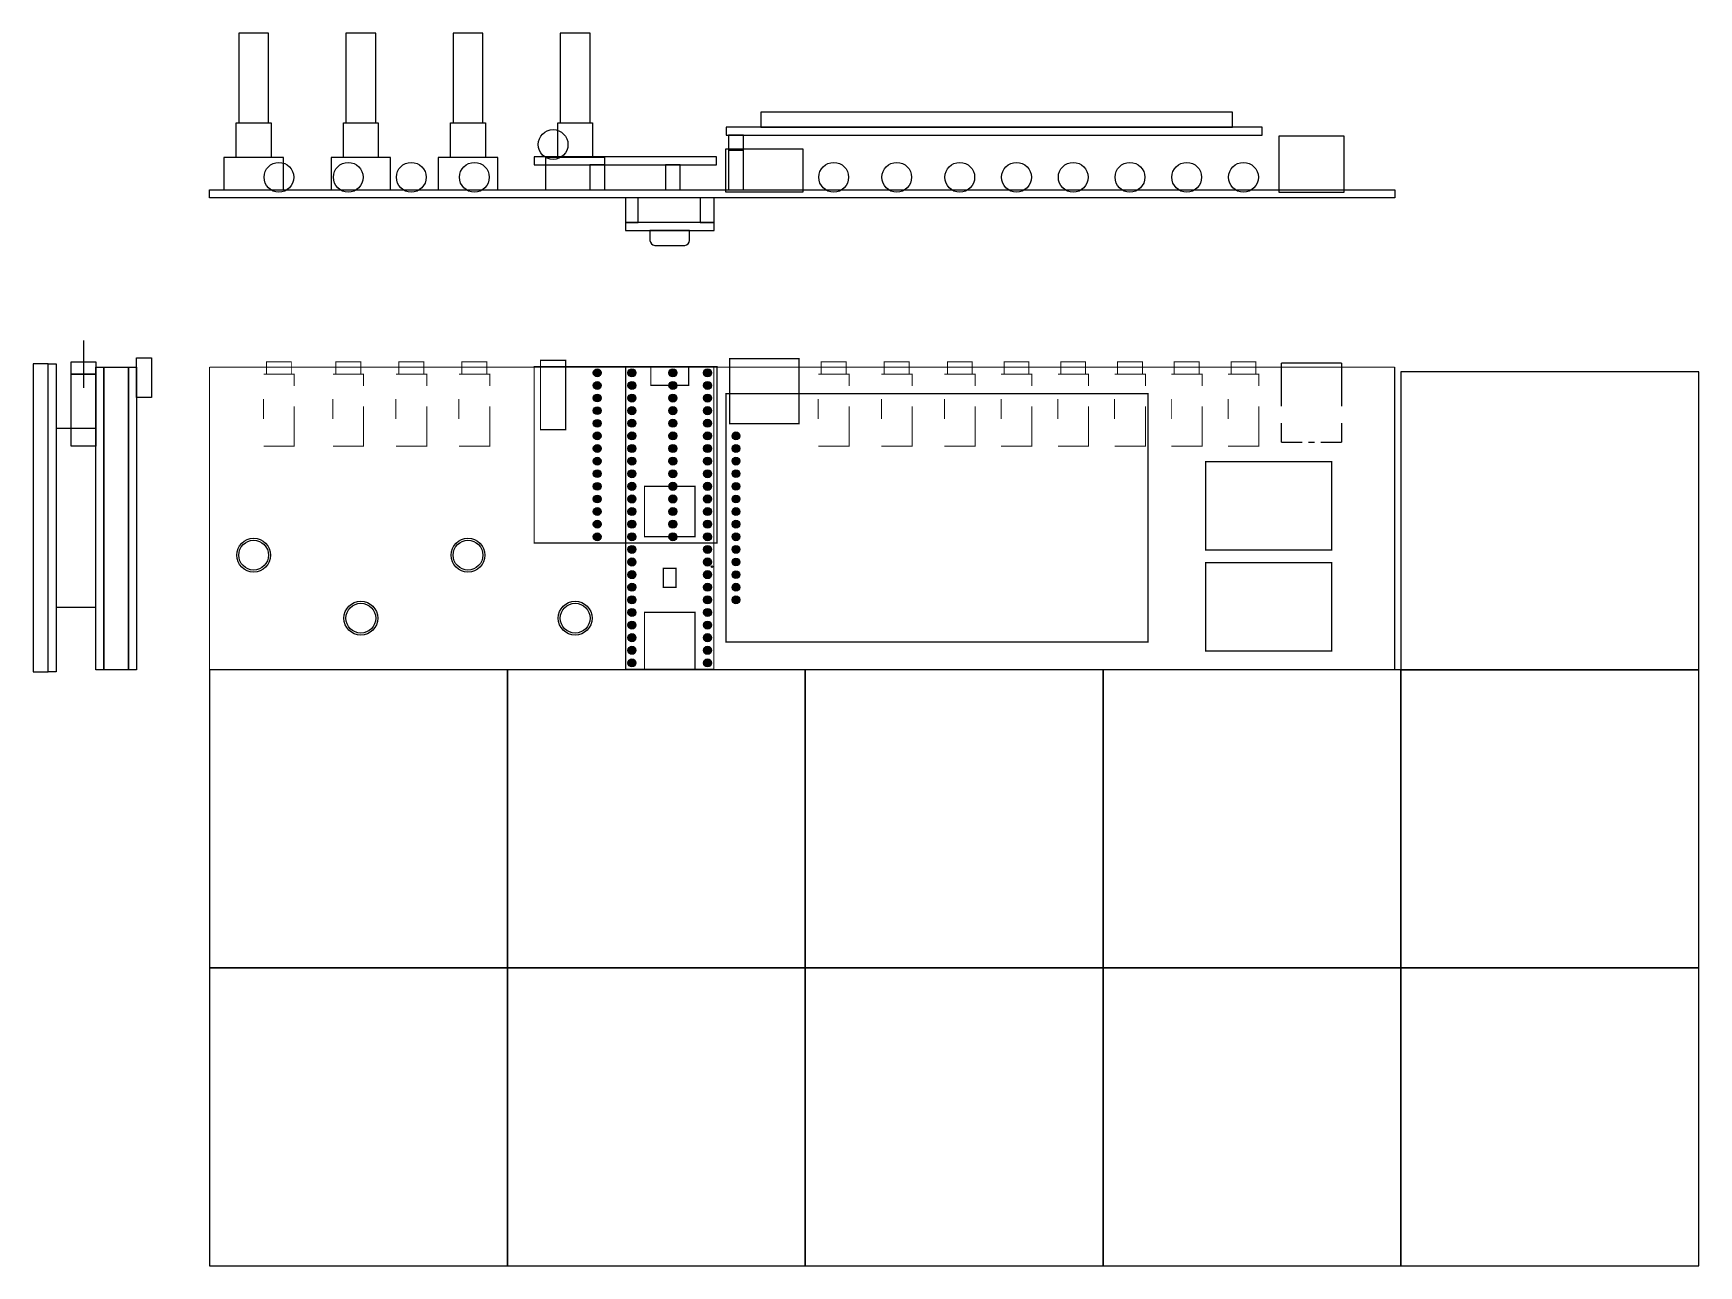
# Model space of a CAD drawing. Header units: millimetres. Extents: x -175 to 2286, y -1714 to 1134.
# Drawn here: x 1343.1 to 1678.6, y -344.2 to -96 of the extents above; entities that cross this region are included whole.
import ezdxf

# ---------------------------------------------------------------- set-up
doc = ezdxf.new("R2010")
doc.units = ezdxf.units.MM
for name, color, linetype, true_color in [('BoardOutLine', 6, 'Continuous', 0xff00ff), ('BottomSilkLayer', 7, 'Continuous', 0x66cc33), ('BottomSolderMaskLayer', 7, 'Continuous', 0xaa00ff), ('Hole', 7, 'Continuous', 0x222222), ('Multi-Layer', 7, 'Continuous', 0xc0c0c0), ('TopLayer', 1, 'Continuous', 0xff0000), ('TopSilkLayer', 7, 'Continuous', 0xffcc00), ('TopSolderMaskLayer', 7, 'Continuous', 0x800080)]:
    doc.layers.add(name, color=color, linetype=linetype, true_color=true_color)
doc.layers.add('header', color=190, linetype='Continuous')
doc.layers.add('pcb', color=104, linetype='Continuous')

msp = doc.modelspace()

# ---------------------------------------------------------------- hatches: boundary and pattern name
at = {"layer": 'BottomSolderMaskLayer'}
for points in [[(1455.877156939671, -164.3360597514082, 1), (1457.451960089277, -164.3360597514082, 1)], [(1462.836770858898, -164.3363137519162, 1), (1464.462374110105, -164.3363137519162, 1)], [(1471.091787368931, -164.3360597514082, 1), (1472.717390620138, -164.3360597514082, 1)], [(1478.07680133896, -164.3363137519162, 1), (1479.702404590166, -164.3363137519162, 1)], [(1455.877156939671, -166.8760648314184, 1), (1457.451960089277, -166.8760648314184, 1)], [(1462.836770858898, -166.8763188319264, 1), (1464.462374110105, -166.8763188319264, 1)], [(1471.091787368931, -166.8760648314184, 1), (1472.717390620138, -166.8760648314184, 1)], [(1478.07680133896, -166.8763188319264, 1), (1479.702404590166, -166.8763188319264, 1)], [(1455.877156939671, -169.4160699114285, 1), (1457.451960089277, -169.4160699114285, 1)], [(1462.836770858898, -169.4163239119366, 1), (1464.462374110105, -169.4163239119366, 1)], [(1471.091787368931, -169.4160699114285, 1), (1472.717390620138, -169.4160699114285, 1)], [(1478.07680133896, -169.4163239119366, 1), (1479.702404590166, -169.4163239119366, 1)], [(1455.877156939671, -171.9560749914386, 1), (1457.451960089277, -171.9560749914386, 1)], [(1455.877156939671, -174.4960800714489, 1), (1457.451960089277, -174.4960800714489, 1)], [(1462.836770858898, -171.9563289919467, 1), (1464.462374110105, -171.9563289919467, 1)], [(1462.836770858898, -174.4963340719569, 1), (1464.462374110105, -174.4963340719569, 1)], [(1471.091787368931, -171.9560749914386, 1), (1472.717390620138, -171.9560749914386, 1)], [(1471.091787368931, -174.4960800714489, 1), (1472.717390620138, -174.4960800714489, 1)], [(1478.07680133896, -171.9563289919467, 1), (1479.702404590166, -171.9563289919467, 1)], [(1478.07680133896, -174.4963340719569, 1), (1479.702404590166, -174.4963340719569, 1)], [(1455.877156939671, -177.036085151459, 1), (1457.451960089277, -177.036085151459, 1)], [(1462.836770858898, -177.036339151967, 1), (1464.462374110105, -177.036339151967, 1)], [(1471.091787368931, -177.036085151459, 1), (1472.717390620138, -177.036085151459, 1)], [(1478.07680133896, -177.036339151967, 1), (1479.702404590166, -177.036339151967, 1)], [(1483.829912845182, -177.036085151459, 1), (1485.404715994789, -177.036085151459, 1)], [(1455.877156939671, -179.5760902314692, 1), (1457.451960089277, -179.5760902314692, 1)], [(1462.836770858898, -179.5763442319773, 1), (1464.462374110105, -179.5763442319773, 1)], [(1471.091787368931, -179.5760902314692, 1), (1472.717390620138, -179.5760902314692, 1)], [(1478.07680133896, -179.5763442319773, 1), (1479.702404590166, -179.5763442319773, 1)], [(1483.829912845182, -179.5760902314692, 1), (1485.404715994789, -179.5760902314692, 1)], [(1455.877156939671, -182.1160953114793, 1), (1457.451960089277, -182.1160953114793, 1)], [(1455.877156939671, -184.6561003914895, 1), (1457.451960089277, -184.6561003914895, 1)], [(1462.836770858898, -182.1163493119874, 1), (1464.462374110105, -182.1163493119874, 1)], [(1462.836770858898, -184.6563543919975, 1), (1464.462374110105, -184.6563543919975, 1)], [(1471.091787368931, -182.1160953114793, 1), (1472.717390620138, -182.1160953114793, 1)], [(1471.091787368931, -184.6561003914895, 1), (1472.717390620138, -184.6561003914895, 1)], [(1478.07680133896, -182.1163493119874, 1), (1479.702404590166, -182.1163493119874, 1)], [(1478.07680133896, -184.6563543919975, 1), (1479.702404590166, -184.6563543919975, 1)], [(1483.829912845182, -182.1160953114793, 1), (1485.404715994789, -182.1160953114793, 1)], [(1483.829912845182, -184.6561003914895, 1), (1485.404715994789, -184.6561003914895, 1)], [(1455.877156939671, -187.1961054714997, 1), (1457.451960089277, -187.1961054714997, 1)], [(1462.836770858898, -187.1963594720077, 1), (1464.462374110105, -187.1963594720077, 1)], [(1471.091787368931, -187.1961054714997, 1), (1472.717390620138, -187.1961054714997, 1)], [(1478.07680133896, -187.1963594720077, 1), (1479.702404590166, -187.1963594720077, 1)], [(1483.829912845182, -187.1961054714997, 1), (1485.404715994789, -187.1961054714997, 1)], [(1455.877156939671, -189.7361105515098, 1), (1457.451960089277, -189.7361105515098, 1)], [(1462.836770858898, -189.7363645520179, 1), (1464.462374110105, -189.7363645520179, 1)], [(1471.091787368931, -189.7361105515098, 1), (1472.717390620138, -189.7361105515098, 1)], [(1478.07680133896, -189.7363645520179, 1), (1479.702404590166, -189.7363645520179, 1)], [(1483.829912845182, -189.7361105515098, 1), (1485.404715994789, -189.7361105515098, 1)], [(1455.877156939671, -192.2761156315199, 1), (1457.451960089277, -192.2761156315199, 1)], [(1455.877156939671, -194.8161207115301, 1), (1457.451960089277, -194.8161207115301, 1)], [(1462.836770858898, -192.276369632028, 1), (1464.462374110105, -192.276369632028, 1)], [(1462.836770858898, -194.8163747120382, 1), (1464.462374110105, -194.8163747120382, 1)], [(1471.091787368931, -192.2761156315199, 1), (1472.717390620138, -192.2761156315199, 1)], [(1471.091787368931, -194.8161207115301, 1), (1472.717390620138, -194.8161207115301, 1)], [(1478.07680133896, -192.276369632028, 1), (1479.702404590166, -192.276369632028, 1)], [(1478.07680133896, -194.8163747120382, 1), (1479.702404590166, -194.8163747120382, 1)], [(1483.829912845182, -192.2761156315199, 1), (1485.404715994789, -192.2761156315199, 1)], [(1483.829912845182, -194.8161207115301, 1), (1485.404715994789, -194.8161207115301, 1)], [(1455.877156939671, -197.3561257915403, 1), (1457.451960089277, -197.3561257915403, 1)], [(1462.836770858898, -197.3563797920483, 1), (1464.462374110105, -197.3563797920483, 1)], [(1471.091787368931, -197.3561257915403, 1), (1472.717390620138, -197.3561257915403, 1)], [(1478.07680133896, -197.3563797920483, 1), (1479.702404590166, -197.3563797920483, 1)], [(1483.829912845182, -197.3561257915403, 1), (1485.404715994789, -197.3561257915403, 1)], [(1462.836770858898, -199.8963848720585, 1), (1464.462374110105, -199.8963848720585, 1)], [(1478.07680133896, -199.8963848720585, 1), (1479.702404590166, -199.8963848720585, 1)], [(1483.829912845182, -199.8961308715504, 1), (1485.404715994789, -199.8961308715504, 1)], [(1462.836770858898, -202.4363899520687, 1), (1464.462374110105, -202.4363899520687, 1)], [(1462.836770858898, -204.9763950320788, 1), (1464.462374110105, -204.9763950320788, 1)], [(1478.07680133896, -202.4363899520687, 1), (1479.702404590166, -202.4363899520687, 1)], [(1478.07680133896, -204.9763950320788, 1), (1479.702404590166, -204.9763950320788, 1)], [(1483.829912845182, -202.4361359515606, 1), (1485.404715994789, -202.4361359515606, 1)], [(1483.829912845182, -204.9761410315707, 1), (1485.404715994789, -204.9761410315707, 1)], [(1462.836770858898, -207.5164001120889, 1), (1464.462374110105, -207.5164001120889, 1)], [(1478.07680133896, -207.5164001120889, 1), (1479.702404590166, -207.5164001120889, 1)], [(1483.829912845182, -207.516146111581, 1), (1485.404715994789, -207.516146111581, 1)], [(1462.836770858898, -210.0564051920991, 1), (1464.462374110105, -210.0564051920991, 1)], [(1478.07680133896, -210.0564051920991, 1), (1479.702404590166, -210.0564051920991, 1)], [(1483.829912845182, -210.0561511915911, 1), (1485.404715994789, -210.0561511915911, 1)], [(1462.836770858898, -212.5964102721093, 1), (1464.462374110105, -212.5964102721093, 1)], [(1462.836770858898, -215.1364153521195, 1), (1464.462374110105, -215.1364153521195, 1)], [(1478.07680133896, -212.5964102721093, 1), (1479.702404590166, -212.5964102721093, 1)], [(1478.07680133896, -215.1364153521195, 1), (1479.702404590166, -215.1364153521195, 1)], [(1462.836770858898, -217.6764204321296, 1), (1464.462374110105, -217.6764204321296, 1)], [(1478.07680133896, -217.6764204321296, 1), (1479.702404590166, -217.6764204321296, 1)], [(1462.836770858898, -220.2164255121397, 1), (1464.462374110105, -220.2164255121397, 1)], [(1478.07680133896, -220.2164255121397, 1), (1479.702404590166, -220.2164255121397, 1)], [(1462.836770858898, -222.75643059215, 1), (1464.462374110105, -222.75643059215, 1)], [(1478.07680133896, -222.75643059215, 1), (1479.702404590166, -222.75643059215, 1)]]:
    msp.add_hatch(color=256, dxfattribs=at).paths.add_polyline_path(points)
at = {"layer": 'Multi-Layer'}
for points in [[(1455.902556990471, -164.3360597514082, 1), (1457.426560038477, -164.3360597514082, 1)], [(1462.887570960499, -164.3363137519162, 1), (1464.411574008505, -164.3363137519162, 1)], [(1471.142587470531, -164.3360597514082, 1), (1472.666590518538, -164.3360597514082, 1)], [(1478.12760144056, -164.3363137519162, 1), (1479.651604488566, -164.3363137519162, 1)], [(1455.902556990471, -166.8760648314184, 1), (1457.426560038477, -166.8760648314184, 1)], [(1462.887570960499, -166.8763188319264, 1), (1464.411574008505, -166.8763188319264, 1)], [(1471.142587470531, -166.8760648314184, 1), (1472.666590518538, -166.8760648314184, 1)], [(1478.12760144056, -166.8763188319264, 1), (1479.651604488566, -166.8763188319264, 1)], [(1455.902556990471, -169.4160699114285, 1), (1457.426560038477, -169.4160699114285, 1)], [(1462.887570960499, -169.4163239119366, 1), (1464.411574008505, -169.4163239119366, 1)], [(1471.142587470531, -169.4160699114285, 1), (1472.666590518538, -169.4160699114285, 1)], [(1478.12760144056, -169.4163239119366, 1), (1479.651604488566, -169.4163239119366, 1)], [(1455.902556990471, -171.9560749914386, 1), (1457.426560038477, -171.9560749914386, 1)], [(1455.902556990471, -174.4960800714489, 1), (1457.426560038477, -174.4960800714489, 1)], [(1462.887570960499, -171.9563289919467, 1), (1464.411574008505, -171.9563289919467, 1)], [(1462.887570960499, -174.4963340719569, 1), (1464.411574008505, -174.4963340719569, 1)], [(1471.142587470531, -171.9560749914386, 1), (1472.666590518538, -171.9560749914386, 1)], [(1471.142587470531, -174.4960800714489, 1), (1472.666590518538, -174.4960800714489, 1)], [(1478.12760144056, -171.9563289919467, 1), (1479.651604488566, -171.9563289919467, 1)], [(1478.12760144056, -174.4963340719569, 1), (1479.651604488566, -174.4963340719569, 1)], [(1455.902556990471, -177.036085151459, 1), (1457.426560038477, -177.036085151459, 1)], [(1462.887570960499, -177.036339151967, 1), (1464.411574008505, -177.036339151967, 1)], [(1471.142587470531, -177.036085151459, 1), (1472.666590518538, -177.036085151459, 1)], [(1478.12760144056, -177.036339151967, 1), (1479.651604488566, -177.036339151967, 1)], [(1483.855312895982, -177.036085151459, 1), (1485.379315943989, -177.036085151459, 1)], [(1455.902556990471, -179.5760902314692, 1), (1457.426560038477, -179.5760902314692, 1)], [(1462.887570960499, -179.5763442319773, 1), (1464.411574008505, -179.5763442319773, 1)], [(1471.142587470531, -179.5760902314692, 1), (1472.666590518538, -179.5760902314692, 1)], [(1478.12760144056, -179.5763442319773, 1), (1479.651604488566, -179.5763442319773, 1)], [(1483.855312895982, -179.5760902314692, 1), (1485.379315943989, -179.5760902314692, 1)], [(1455.902556990471, -182.1160953114793, 1), (1457.426560038477, -182.1160953114793, 1)], [(1455.902556990471, -184.6561003914895, 1), (1457.426560038477, -184.6561003914895, 1)], [(1462.887570960499, -182.1163493119874, 1), (1464.411574008505, -182.1163493119874, 1)], [(1462.887570960499, -184.6563543919975, 1), (1464.411574008505, -184.6563543919975, 1)], [(1471.142587470531, -182.1160953114793, 1), (1472.666590518538, -182.1160953114793, 1)], [(1471.142587470531, -184.6561003914895, 1), (1472.666590518538, -184.6561003914895, 1)], [(1478.12760144056, -182.1163493119874, 1), (1479.651604488566, -182.1163493119874, 1)], [(1478.12760144056, -184.6563543919975, 1), (1479.651604488566, -184.6563543919975, 1)], [(1483.855312895982, -182.1160953114793, 1), (1485.379315943989, -182.1160953114793, 1)], [(1483.855312895982, -184.6561003914895, 1), (1485.379315943989, -184.6561003914895, 1)], [(1455.902556990471, -187.1961054714997, 1), (1457.426560038477, -187.1961054714997, 1)], [(1462.887570960499, -187.1963594720077, 1), (1464.411574008505, -187.1963594720077, 1)], [(1471.142587470531, -187.1961054714997, 1), (1472.666590518538, -187.1961054714997, 1)], [(1478.12760144056, -187.1963594720077, 1), (1479.651604488566, -187.1963594720077, 1)], [(1483.855312895982, -187.1961054714997, 1), (1485.379315943989, -187.1961054714997, 1)], [(1455.902556990471, -189.7361105515098, 1), (1457.426560038477, -189.7361105515098, 1)], [(1462.887570960499, -189.7363645520179, 1), (1464.411574008505, -189.7363645520179, 1)], [(1471.142587470531, -189.7361105515098, 1), (1472.666590518538, -189.7361105515098, 1)], [(1478.12760144056, -189.7363645520179, 1), (1479.651604488566, -189.7363645520179, 1)], [(1483.855312895982, -189.7361105515098, 1), (1485.379315943989, -189.7361105515098, 1)], [(1455.902556990471, -192.2761156315199, 1), (1457.426560038477, -192.2761156315199, 1)], [(1455.902556990471, -194.8161207115301, 1), (1457.426560038477, -194.8161207115301, 1)], [(1462.887570960499, -192.276369632028, 1), (1464.411574008505, -192.276369632028, 1)], [(1462.887570960499, -194.8163747120382, 1), (1464.411574008505, -194.8163747120382, 1)], [(1471.142587470531, -192.2761156315199, 1), (1472.666590518538, -192.2761156315199, 1)], [(1471.142587470531, -194.8161207115301, 1), (1472.666590518538, -194.8161207115301, 1)], [(1478.12760144056, -192.276369632028, 1), (1479.651604488566, -192.276369632028, 1)], [(1478.12760144056, -194.8163747120382, 1), (1479.651604488566, -194.8163747120382, 1)], [(1483.855312895982, -192.2761156315199, 1), (1485.379315943989, -192.2761156315199, 1)], [(1483.855312895982, -194.8161207115301, 1), (1485.379315943989, -194.8161207115301, 1)], [(1455.902556990471, -197.3561257915403, 1), (1457.426560038477, -197.3561257915403, 1)], [(1462.887570960499, -197.3563797920483, 1), (1464.411574008505, -197.3563797920483, 1)], [(1471.142587470531, -197.3561257915403, 1), (1472.666590518538, -197.3561257915403, 1)], [(1478.12760144056, -197.3563797920483, 1), (1479.651604488566, -197.3563797920483, 1)], [(1483.855312895982, -197.3561257915403, 1), (1485.379315943989, -197.3561257915403, 1)], [(1462.887570960499, -199.8963848720585, 1), (1464.411574008505, -199.8963848720585, 1)], [(1478.12760144056, -199.8963848720585, 1), (1479.651604488566, -199.8963848720585, 1)], [(1483.855312895982, -199.8961308715504, 1), (1485.379315943989, -199.8961308715504, 1)], [(1462.887570960499, -202.4363899520687, 1), (1464.411574008505, -202.4363899520687, 1)], [(1462.887570960499, -204.9763950320788, 1), (1464.411574008505, -204.9763950320788, 1)], [(1478.12760144056, -202.4363899520687, 1), (1479.651604488566, -202.4363899520687, 1)], [(1478.12760144056, -204.9763950320788, 1), (1479.651604488566, -204.9763950320788, 1)], [(1483.855312895982, -202.4361359515606, 1), (1485.379315943989, -202.4361359515606, 1)], [(1483.855312895982, -204.9761410315707, 1), (1485.379315943989, -204.9761410315707, 1)], [(1462.887570960499, -207.5164001120889, 1), (1464.411574008505, -207.5164001120889, 1)], [(1478.12760144056, -207.5164001120889, 1), (1479.651604488566, -207.5164001120889, 1)], [(1483.855312895982, -207.516146111581, 1), (1485.379315943989, -207.516146111581, 1)], [(1462.887570960499, -210.0564051920991, 1), (1464.411574008505, -210.0564051920991, 1)], [(1478.12760144056, -210.0564051920991, 1), (1479.651604488566, -210.0564051920991, 1)], [(1483.855312895982, -210.0561511915911, 1), (1485.379315943989, -210.0561511915911, 1)], [(1462.887570960499, -212.5964102721093, 1), (1464.411574008505, -212.5964102721093, 1)], [(1462.887570960499, -215.1364153521195, 1), (1464.411574008505, -215.1364153521195, 1)], [(1478.12760144056, -212.5964102721093, 1), (1479.651604488566, -212.5964102721093, 1)], [(1478.12760144056, -215.1364153521195, 1), (1479.651604488566, -215.1364153521195, 1)], [(1462.887570960499, -217.6764204321296, 1), (1464.411574008505, -217.6764204321296, 1)], [(1478.12760144056, -217.6764204321296, 1), (1479.651604488566, -217.6764204321296, 1)], [(1462.887570960499, -220.2164255121397, 1), (1464.411574008505, -220.2164255121397, 1)], [(1478.12760144056, -220.2164255121397, 1), (1479.651604488566, -220.2164255121397, 1)], [(1462.887570960499, -222.75643059215, 1), (1464.411574008505, -222.75643059215, 1)], [(1478.12760144056, -222.75643059215, 1), (1479.651604488566, -222.75643059215, 1)]]:
    msp.add_hatch(color=256, dxfattribs=at).paths.add_polyline_path(points)
at = {"layer": 'TopSolderMaskLayer'}
for points in [[(1455.877156939671, -164.3360597514082, 1), (1457.451960089277, -164.3360597514082, 1)], [(1462.836770858898, -164.3363137519162, 1), (1464.462374110105, -164.3363137519162, 1)], [(1471.091787368931, -164.3360597514082, 1), (1472.717390620138, -164.3360597514082, 1)], [(1478.07680133896, -164.3363137519162, 1), (1479.702404590166, -164.3363137519162, 1)], [(1455.877156939671, -166.8760648314184, 1), (1457.451960089277, -166.8760648314184, 1)], [(1462.836770858898, -166.8763188319264, 1), (1464.462374110105, -166.8763188319264, 1)], [(1471.091787368931, -166.8760648314184, 1), (1472.717390620138, -166.8760648314184, 1)], [(1478.07680133896, -166.8763188319264, 1), (1479.702404590166, -166.8763188319264, 1)], [(1455.877156939671, -169.4160699114285, 1), (1457.451960089277, -169.4160699114285, 1)], [(1462.836770858898, -169.4163239119366, 1), (1464.462374110105, -169.4163239119366, 1)], [(1471.091787368931, -169.4160699114285, 1), (1472.717390620138, -169.4160699114285, 1)], [(1478.07680133896, -169.4163239119366, 1), (1479.702404590166, -169.4163239119366, 1)], [(1455.877156939671, -171.9560749914386, 1), (1457.451960089277, -171.9560749914386, 1)], [(1455.877156939671, -174.4960800714489, 1), (1457.451960089277, -174.4960800714489, 1)], [(1462.836770858898, -171.9563289919467, 1), (1464.462374110105, -171.9563289919467, 1)], [(1462.836770858898, -174.4963340719569, 1), (1464.462374110105, -174.4963340719569, 1)], [(1471.091787368931, -171.9560749914386, 1), (1472.717390620138, -171.9560749914386, 1)], [(1471.091787368931, -174.4960800714489, 1), (1472.717390620138, -174.4960800714489, 1)], [(1478.07680133896, -171.9563289919467, 1), (1479.702404590166, -171.9563289919467, 1)], [(1478.07680133896, -174.4963340719569, 1), (1479.702404590166, -174.4963340719569, 1)], [(1455.877156939671, -177.036085151459, 1), (1457.451960089277, -177.036085151459, 1)], [(1462.836770858898, -177.036339151967, 1), (1464.462374110105, -177.036339151967, 1)], [(1471.091787368931, -177.036085151459, 1), (1472.717390620138, -177.036085151459, 1)], [(1478.07680133896, -177.036339151967, 1), (1479.702404590166, -177.036339151967, 1)], [(1483.829912845182, -177.036085151459, 1), (1485.404715994789, -177.036085151459, 1)], [(1455.877156939671, -179.5760902314692, 1), (1457.451960089277, -179.5760902314692, 1)], [(1462.836770858898, -179.5763442319773, 1), (1464.462374110105, -179.5763442319773, 1)], [(1471.091787368931, -179.5760902314692, 1), (1472.717390620138, -179.5760902314692, 1)], [(1478.07680133896, -179.5763442319773, 1), (1479.702404590166, -179.5763442319773, 1)], [(1483.829912845182, -179.5760902314692, 1), (1485.404715994789, -179.5760902314692, 1)], [(1455.877156939671, -182.1160953114793, 1), (1457.451960089277, -182.1160953114793, 1)], [(1455.877156939671, -184.6561003914895, 1), (1457.451960089277, -184.6561003914895, 1)], [(1462.836770858898, -182.1163493119874, 1), (1464.462374110105, -182.1163493119874, 1)], [(1462.836770858898, -184.6563543919975, 1), (1464.462374110105, -184.6563543919975, 1)], [(1471.091787368931, -182.1160953114793, 1), (1472.717390620138, -182.1160953114793, 1)], [(1471.091787368931, -184.6561003914895, 1), (1472.717390620138, -184.6561003914895, 1)], [(1478.07680133896, -182.1163493119874, 1), (1479.702404590166, -182.1163493119874, 1)], [(1478.07680133896, -184.6563543919975, 1), (1479.702404590166, -184.6563543919975, 1)], [(1483.829912845182, -182.1160953114793, 1), (1485.404715994789, -182.1160953114793, 1)], [(1483.829912845182, -184.6561003914895, 1), (1485.404715994789, -184.6561003914895, 1)], [(1455.877156939671, -187.1961054714997, 1), (1457.451960089277, -187.1961054714997, 1)], [(1462.836770858898, -187.1963594720077, 1), (1464.462374110105, -187.1963594720077, 1)], [(1471.091787368931, -187.1961054714997, 1), (1472.717390620138, -187.1961054714997, 1)], [(1478.07680133896, -187.1963594720077, 1), (1479.702404590166, -187.1963594720077, 1)], [(1483.829912845182, -187.1961054714997, 1), (1485.404715994789, -187.1961054714997, 1)], [(1455.877156939671, -189.7361105515098, 1), (1457.451960089277, -189.7361105515098, 1)], [(1462.836770858898, -189.7363645520179, 1), (1464.462374110105, -189.7363645520179, 1)], [(1471.091787368931, -189.7361105515098, 1), (1472.717390620138, -189.7361105515098, 1)], [(1478.07680133896, -189.7363645520179, 1), (1479.702404590166, -189.7363645520179, 1)], [(1483.829912845182, -189.7361105515098, 1), (1485.404715994789, -189.7361105515098, 1)], [(1455.877156939671, -192.2761156315199, 1), (1457.451960089277, -192.2761156315199, 1)], [(1455.877156939671, -194.8161207115301, 1), (1457.451960089277, -194.8161207115301, 1)], [(1462.836770858898, -192.276369632028, 1), (1464.462374110105, -192.276369632028, 1)], [(1462.836770858898, -194.8163747120382, 1), (1464.462374110105, -194.8163747120382, 1)], [(1471.091787368931, -192.2761156315199, 1), (1472.717390620138, -192.2761156315199, 1)], [(1471.091787368931, -194.8161207115301, 1), (1472.717390620138, -194.8161207115301, 1)], [(1478.07680133896, -192.276369632028, 1), (1479.702404590166, -192.276369632028, 1)], [(1478.07680133896, -194.8163747120382, 1), (1479.702404590166, -194.8163747120382, 1)], [(1483.829912845182, -192.2761156315199, 1), (1485.404715994789, -192.2761156315199, 1)], [(1483.829912845182, -194.8161207115301, 1), (1485.404715994789, -194.8161207115301, 1)], [(1455.877156939671, -197.3561257915403, 1), (1457.451960089277, -197.3561257915403, 1)], [(1462.836770858898, -197.3563797920483, 1), (1464.462374110105, -197.3563797920483, 1)], [(1471.091787368931, -197.3561257915403, 1), (1472.717390620138, -197.3561257915403, 1)], [(1478.07680133896, -197.3563797920483, 1), (1479.702404590166, -197.3563797920483, 1)], [(1483.829912845182, -197.3561257915403, 1), (1485.404715994789, -197.3561257915403, 1)], [(1462.836770858898, -199.8963848720585, 1), (1464.462374110105, -199.8963848720585, 1)], [(1478.07680133896, -199.8963848720585, 1), (1479.702404590166, -199.8963848720585, 1)], [(1483.829912845182, -199.8961308715504, 1), (1485.404715994789, -199.8961308715504, 1)], [(1462.836770858898, -202.4363899520687, 1), (1464.462374110105, -202.4363899520687, 1)], [(1462.836770858898, -204.9763950320788, 1), (1464.462374110105, -204.9763950320788, 1)], [(1478.07680133896, -202.4363899520687, 1), (1479.702404590166, -202.4363899520687, 1)], [(1478.07680133896, -204.9763950320788, 1), (1479.702404590166, -204.9763950320788, 1)], [(1483.829912845182, -202.4361359515606, 1), (1485.404715994789, -202.4361359515606, 1)], [(1483.829912845182, -204.9761410315707, 1), (1485.404715994789, -204.9761410315707, 1)], [(1462.836770858898, -207.5164001120889, 1), (1464.462374110105, -207.5164001120889, 1)], [(1478.07680133896, -207.5164001120889, 1), (1479.702404590166, -207.5164001120889, 1)], [(1483.829912845182, -207.516146111581, 1), (1485.404715994789, -207.516146111581, 1)], [(1462.836770858898, -210.0564051920991, 1), (1464.462374110105, -210.0564051920991, 1)], [(1478.07680133896, -210.0564051920991, 1), (1479.702404590166, -210.0564051920991, 1)], [(1483.829912845182, -210.0561511915911, 1), (1485.404715994789, -210.0561511915911, 1)], [(1462.836770858898, -212.5964102721093, 1), (1464.462374110105, -212.5964102721093, 1)], [(1462.836770858898, -215.1364153521195, 1), (1464.462374110105, -215.1364153521195, 1)], [(1478.07680133896, -212.5964102721093, 1), (1479.702404590166, -212.5964102721093, 1)], [(1478.07680133896, -215.1364153521195, 1), (1479.702404590166, -215.1364153521195, 1)], [(1462.836770858898, -217.6764204321296, 1), (1464.462374110105, -217.6764204321296, 1)], [(1478.07680133896, -217.6764204321296, 1), (1479.702404590166, -217.6764204321296, 1)], [(1462.836770858898, -220.2164255121397, 1), (1464.462374110105, -220.2164255121397, 1)], [(1478.07680133896, -220.2164255121397, 1), (1479.702404590166, -220.2164255121397, 1)], [(1462.836770858898, -222.75643059215, 1), (1464.462374110105, -222.75643059215, 1)], [(1478.07680133896, -222.75643059215, 1), (1479.702404590166, -222.75643059215, 1)]]:
    msp.add_hatch(color=256, dxfattribs=at).paths.add_polyline_path(points)

# ---------------------------------------------------------------- linework, layer by layer
msp.add_line((1353.158257960743, -157.8392480870908), (1353.158257960743, -167.3318512334542))
for points in [[(1384.449420084197, -113.9595454588746), (1390.449420084197, -113.9595454588746), (1390.449420084197, -95.9595454588746), (1384.449420084197, -95.9595454588746)], [(1406.039463264283, -113.9595454588746), (1412.039463264283, -113.9595454588746), (1412.039463264283, -95.9595454588746), (1406.039463264283, -95.9595454588746)], [(1427.62950644437, -113.9595454588746), (1433.62950644437, -113.9595454588746), (1433.62950644437, -95.9595454588746), (1427.62950644437, -95.9595454588746)], [(1449.219549624456, -113.9595454588746), (1455.219549624456, -113.9595454588746), (1455.219549624456, -95.95954545887459), (1449.219549624456, -95.95954545887459)], [(1383.949420084197, -113.9595454588746), (1390.949420084197, -113.9595454588746), (1390.949420084197, -120.9595454588746), (1383.949420084197, -120.9595454588746)], [(1405.539463264283, -113.9595454588746), (1412.539463264283, -113.9595454588746), (1412.539463264283, -120.9595454588746), (1405.539463264283, -120.9595454588746)], [(1427.12950644437, -113.9595454588746), (1434.12950644437, -113.9595454588746), (1434.12950644437, -120.9595454588746), (1427.12950644437, -120.9595454588746)], [(1448.719549624456, -113.9595454588746), (1455.719549624456, -113.9595454588746), (1455.719549624456, -120.9595454588746), (1448.719549624456, -120.9595454588746)], [(1489.617339820036, -114.8595454588746), (1584.617339820036, -114.8595454588746), (1584.617339820036, -111.8595454588746), (1489.617339820036, -111.8595454588746)], [(1593.955516096389, -127.9595454588746), (1607.155516096389, -127.9595454588746), (1607.155516096389, -116.6595454588746), (1593.955516096389, -116.6595454588746)], [(1498.069473424304, -119.2195454588746), (1498.069473424304, -127.9595454588746), (1482.569473424304, -127.9595454588746), (1482.569473424304, -119.2195454588746)], [(1381.449420084197, -127.4595454588746), (1393.449420084197, -127.4595454588746), (1393.449420084197, -120.9595454588746), (1381.449420084197, -120.9595454588746)], [(1403.039463264283, -127.4595454588746), (1415.039463264283, -127.4595454588746), (1415.039463264283, -120.9595454588746), (1403.039463264283, -120.9595454588746)], [(1424.62950644437, -127.4595454588746), (1436.62950644437, -127.4595454588746), (1436.62950644437, -120.9595454588746), (1424.62950644437, -120.9595454588746)], [(1446.219549624456, -127.4595454588746), (1458.219549624456, -127.4595454588746), (1458.219549624456, -120.9595454588746), (1446.219549624456, -120.9595454588746)], [(1346.058257960743, -224.5461689716266), (1346.058257960743, -162.5461689716266), (1343.058257960743, -162.5461689716266), (1343.058257960743, -224.5461689716266)], [(1350.658257960743, -162.1032682858253), (1355.658257960743, -162.1032682858253), (1355.658257960743, -164.6031412855713), (1350.658257960743, -164.6031412855713)], [(1363.858257960743, -161.3343042174113), (1366.858257960743, -161.3343042174113), (1366.858257960743, -169.3343042174113), (1363.858257960743, -169.3343042174113)], [(1618.559529304415, -224.1531793856475), (1678.559529304415, -224.1531793856475), (1678.559529304415, -164.1531793856475), (1618.559529304415, -164.1531793856475)], [(1350.658257960743, -164.6031412855713), (1355.658257960743, -164.6031412855713), (1355.658257960743, -179.1032682858253), (1350.658257960743, -179.1032682858253)], [(1378.559529304415, -284.1531793856475), (1438.559529304415, -284.1531793856475), (1438.559529304415, -224.1531793856475), (1378.559529304415, -224.1531793856475)], [(1438.559529304415, -284.1531793856475), (1498.559529304415, -284.1531793856475), (1498.559529304415, -224.1531793856475), (1438.559529304415, -224.1531793856475)], [(1498.559529304415, -284.1531793856475), (1558.559529304415, -284.1531793856475), (1558.559529304415, -224.1531793856475), (1498.559529304415, -224.1531793856475)], [(1558.559529304415, -284.1531793856475), (1618.559529304415, -284.1531793856475), (1618.559529304415, -224.1531793856475), (1558.559529304415, -224.1531793856475)], [(1618.559529304415, -284.1531793856475), (1678.559529304415, -284.1531793856475), (1678.559529304415, -224.1531793856475), (1618.559529304415, -224.1531793856475)], [(1378.559529304415, -344.1531793856475), (1438.559529304415, -344.1531793856475), (1438.559529304415, -284.1531793856475), (1378.559529304415, -284.1531793856475)], [(1438.559529304415, -344.1531793856475), (1498.559529304415, -344.1531793856475), (1498.559529304415, -284.1531793856475), (1438.559529304415, -284.1531793856475)], [(1498.559529304415, -344.1531793856475), (1558.559529304415, -344.1531793856475), (1558.559529304415, -284.1531793856475), (1498.559529304415, -284.1531793856475)], [(1558.559529304415, -344.1531793856475), (1618.559529304415, -344.1531793856475), (1618.559529304415, -284.1531793856475), (1558.559529304415, -284.1531793856475)], [(1618.559529304415, -344.1531793856475), (1678.559529304415, -344.1531793856475), (1678.559529304415, -284.1531793856475), (1618.559529304415, -284.1531793856475)]]:
    msp.add_lwpolyline(points, close=True)
msp.add_lwpolyline([(1468.285295659286, -138.6595454588746), (1474.285295659286, -138.6595454588746, 0.414213562373095), (1475.285295659286, -137.6595454588746), (1475.285295659286, -135.6595454588746), (1467.285295659286, -135.6595454588746), (1467.285295659286, -137.6595454588746, 0.414213562373095)], format="xyb", close=True)
for centre in [(1447.774439134235, -118.3595454588746), (1392.539514064385, -124.9595454588746), (1406.50951660439, -124.9595454588746), (1419.20951660439, -124.9595454588746), (1431.90951660439, -124.9595454588746), (1504.299508984375, -124.9595454588746), (1516.999508984375, -124.9595454588746), (1529.699508984375, -124.9595454588746), (1541.12950644437, -124.9595454588746), (1552.559503904365, -124.9595454588746), (1563.98950136436, -124.9595454588746), (1575.419524224405, -124.9595454588746), (1586.8495216844, -124.9595454588746)]:
    msp.add_circle(centre, 3)
at = {"layer": 'BoardOutLine', "const_width": 0.254000508001016}
for points in [[(1378.559478504314, -163.1931844656576), (1378.559478504314, -163.1931844656576), (1617.319473424304, -163.1931844656576)], [(1617.319524224405, -163.1931844656576), (1617.319524224405, -224.1531793856475), (1378.559529304415, -224.1531793856475), (1378.559529304415, -163.1931844656576)]]:
    msp.add_lwpolyline(points, dxfattribs=at)
at = {"layer": 'BottomSilkLayer', "const_width": 0.254000508001016}
for points in [[(1462.379468344293, -163.0661842116572), (1462.379468344293, -163.0661842116572), (1480.159503904365, -163.0661842116572)], [(1480.159503904365, -163.0661842116572), (1480.159503904365, -224.026306131901), (1462.379468344293, -224.026306131901), (1462.379468344293, -163.0661842116572)]]:
    msp.add_lwpolyline(points, dxfattribs=at)
for points in [[(1467.459478504314, -163.0661842116572), (1475.079493744344, -163.0661842116572), (1475.079493744344, -166.8761918316724), (1467.459478504314, -166.8761918316724), (1467.459478504314, -163.0661842116572)], [(1466.189475964309, -187.1962324717537), (1476.349496284349, -187.1962324717537), (1476.349496284349, -197.3562527917943), (1466.189475964309, -197.3562527917943), (1466.189475964309, -187.1962324717537)], [(1469.999483584324, -203.7062654918197), (1472.539488664334, -203.7062654918197), (1472.539488664334, -207.5162731118349), (1469.999483584324, -207.5162731118349), (1469.999483584324, -203.7062654918197)], [(1466.189475964309, -212.5962832718552), (1476.349496284349, -212.5962832718552), (1476.349496284349, -224.026306131901), (1466.189475964309, -224.026306131901), (1466.189475964309, -212.5962832718552)]]:
    msp.add_lwpolyline(points, close=True, dxfattribs=at)
at = {"layer": 'BottomSolderMaskLayer'}
for centre, radius in [((1456.664558514474, -164.3360597514082), 0.7874015748031498), ((1456.664456914271, -164.3361359515607), 0.4724409448818898), ((1463.649572484502, -164.3363137519162), 0.8128016256032513), ((1463.649470884299, -164.3361867516622), 0.5066734400135467), ((1471.904588994535, -164.3360597514082), 0.8128016256032513), ((1471.904487394331, -164.3361359515607), 0.4876809753619508), ((1478.889602964563, -164.3363137519162), 0.8128016256032513), ((1478.889501364359, -164.3361867516622), 0.5066734400135467), ((1456.664558514474, -166.8760648314184), 0.7874015748031498), ((1456.664456914271, -166.8761410315708), 0.4724409448818898), ((1463.649572484502, -166.8763188319264), 0.8128016256032513), ((1463.649470884299, -166.8761918316724), 0.5066734400135467), ((1471.904588994535, -166.8760648314184), 0.8128016256032513), ((1471.904487394331, -166.8761410315708), 0.4876809753619508), ((1478.889602964563, -166.8763188319264), 0.8128016256032513), ((1478.889501364359, -166.8761918316724), 0.5066734400135467), ((1456.664558514474, -169.4160699114285), 0.7874015748031498), ((1456.664456914271, -169.4161461115809), 0.4724409448818898), ((1463.649572484502, -169.4163239119366), 0.8128016256032513), ((1463.649470884299, -169.4161969116825), 0.5066734400135467), ((1471.904588994535, -169.4160699114285), 0.8128016256032513), ((1471.904487394331, -169.4161461115809), 0.4876809753619508), ((1478.889602964563, -169.4163239119366), 0.8128016256032513), ((1478.889501364359, -169.4161969116825), 0.5066734400135467), ((1456.664558514474, -171.9560749914386), 0.7874015748031498), ((1456.664558514474, -174.4960800714489), 0.7874015748031498), ((1456.664456914271, -171.9561511915911), 0.4724409448818898), ((1456.664456914271, -174.4961562716013), 0.4724409448818898), ((1463.649572484502, -171.9563289919467), 0.8128016256032513), ((1463.649572484502, -174.4963340719569), 0.8128016256032513), ((1463.649470884299, -171.9562019916928), 0.5066734400135467), ((1463.649470884299, -174.4962070717029), 0.5066734400135467), ((1471.904588994535, -171.9560749914386), 0.8128016256032513), ((1471.904588994535, -174.4960800714489), 0.8128016256032513), ((1471.904487394331, -171.9561511915911), 0.4876809753619508), ((1471.904487394331, -174.4961562716013), 0.4876809753619508), ((1478.889602964563, -171.9563289919467), 0.8128016256032513), ((1478.889602964563, -174.4963340719569), 0.8128016256032513), ((1478.889501364359, -171.9562019916928), 0.5066734400135467), ((1478.889501364359, -174.4962070717029), 0.5066734400135467), ((1456.664558514474, -177.036085151459), 0.7874015748031498), ((1456.664456914271, -177.0361613516114), 0.4724409448818898), ((1463.649572484502, -177.036339151967), 0.8128016256032513), ((1463.649470884299, -177.036212151713), 0.5066734400135467), ((1471.904588994535, -177.036085151459), 0.8128016256032513), ((1471.904487394331, -177.0361613516114), 0.4876809753619508), ((1478.889602964563, -177.036339151967), 0.8128016256032513), ((1478.889501364359, -177.036212151713), 0.5066734400135467), ((1484.617314419986, -177.036085151459), 0.7874015748031498), ((1484.617390620138, -177.0361359515606), 0.4724409448818898), ((1456.664558514474, -179.5760902314692), 0.7874015748031498), ((1456.664456914271, -179.5761664316216), 0.4724409448818898), ((1463.649572484502, -179.5763442319773), 0.8128016256032513), ((1463.649470884299, -179.5762172317231), 0.5066734400135467), ((1471.904588994535, -179.5760902314692), 0.8128016256032513), ((1471.904487394331, -179.5761664316216), 0.4876809753619508), ((1478.889602964563, -179.5763442319773), 0.8128016256032513), ((1478.889501364359, -179.5762172317231), 0.5066734400135467), ((1484.617314419986, -179.5760902314692), 0.7874015748031498), ((1484.617390620138, -179.5761410315707), 0.4724409448818898), ((1456.664558514474, -182.1160953114793), 0.7874015748031498), ((1456.664558514474, -184.6561003914895), 0.7874015748031498), ((1456.664456914271, -182.1161715116317), 0.4724409448818898), ((1456.664456914271, -184.656176591642), 0.4724409448818898), ((1463.649572484502, -182.1163493119874), 0.8128016256032513), ((1463.649572484502, -184.6563543919975), 0.8128016256032513), ((1463.649470884299, -182.1162223117334), 0.5066734400135467), ((1463.649470884299, -184.6562273917435), 0.5066734400135467), ((1471.904588994535, -182.1160953114793), 0.8128016256032513), ((1471.904588994535, -184.6561003914895), 0.8128016256032513), ((1471.904487394331, -182.1161715116317), 0.4876809753619508), ((1471.904487394331, -184.656176591642), 0.4876809753619508), ((1478.889602964563, -182.1163493119874), 0.8128016256032513), ((1478.889602964563, -184.6563543919975), 0.8128016256032513), ((1478.889501364359, -182.1162223117334), 0.5066734400135467), ((1478.889501364359, -184.6562273917435), 0.5066734400135467), ((1484.617314419986, -182.1160953114793), 0.7874015748031498), ((1484.617314419986, -184.6561003914895), 0.7874015748031498), ((1484.617390620138, -182.1161461115809), 0.4724409448818898), ((1484.617390620138, -184.6561511915911), 0.4724409448818898), ((1456.664558514474, -187.1961054714997), 0.7874015748031498), ((1456.664456914271, -187.1961816716521), 0.4724409448818898), ((1463.649572484502, -187.1963594720077), 0.8128016256032513), ((1463.649470884299, -187.1962324717537), 0.5066734400135467), ((1471.904588994535, -187.1961054714997), 0.8128016256032513), ((1471.904487394331, -187.1961816716521), 0.4876809753619508), ((1478.889602964563, -187.1963594720077), 0.8128016256032513), ((1478.889501364359, -187.1962324717537), 0.5066734400135467), ((1484.617314419986, -187.1961054714997), 0.7874015748031498), ((1484.617390620138, -187.1961562716012), 0.4724409448818898), ((1456.664558514474, -189.7361105515098), 0.7874015748031498), ((1456.664456914271, -189.7361867516622), 0.4724409448818898), ((1463.649572484502, -189.7363645520179), 0.8128016256032513), ((1463.649470884299, -189.7362375517638), 0.5066734400135467), ((1471.904588994535, -189.7361105515098), 0.8128016256032513), ((1471.904487394331, -189.7361867516622), 0.4876809753619508), ((1478.889602964563, -189.7363645520179), 0.8128016256032513), ((1478.889501364359, -189.7362375517638), 0.5066734400135467), ((1484.617314419986, -189.7361105515098), 0.7874015748031498), ((1484.617390620138, -189.7361613516114), 0.4724409448818898), ((1456.664558514474, -192.2761156315199), 0.7874015748031498), ((1456.664558514474, -194.8161207115301), 0.7874015748031498), ((1456.664456914271, -192.2761918316723), 0.4724409448818898), ((1456.664456914271, -194.8161969116826), 0.4724409448818898), ((1463.649572484502, -192.276369632028), 0.8128016256032513), ((1463.649572484502, -194.8163747120382), 0.8128016256032513), ((1463.649470884299, -192.276242631774), 0.5066734400135467), ((1463.649470884299, -194.8162477117842), 0.5066734400135467), ((1471.904588994535, -192.2761156315199), 0.8128016256032513), ((1471.904588994535, -194.8161207115301), 0.8128016256032513), ((1471.904487394331, -192.2761918316723), 0.4876809753619508), ((1471.904487394331, -194.8161969116826), 0.4876809753619508), ((1478.889602964563, -192.276369632028), 0.8128016256032513), ((1478.889602964563, -194.8163747120382), 0.8128016256032513), ((1478.889501364359, -192.276242631774), 0.5066734400135467), ((1478.889501364359, -194.8162477117842), 0.5066734400135467), ((1484.617314419986, -192.2761156315199), 0.7874015748031498), ((1484.617314419986, -194.8161207115301), 0.7874015748031498), ((1484.617390620138, -192.2761664316215), 0.4724409448818898), ((1484.617390620138, -194.8161715116318), 0.4724409448818898), ((1456.664558514474, -197.3561257915403), 0.7874015748031498), ((1456.664456914271, -197.3562019916927), 0.4724409448818898), ((1463.649572484502, -197.3563797920483), 0.8128016256032513), ((1463.649470884299, -197.3562527917943), 0.5066734400135467), ((1471.904588994535, -197.3561257915403), 0.8128016256032513), ((1471.904487394331, -197.3562019916927), 0.4876809753619508), ((1478.889602964563, -197.3563797920483), 0.8128016256032513), ((1478.889501364359, -197.3562527917943), 0.5066734400135467), ((1484.617314419986, -197.3561257915403), 0.7874015748031498), ((1484.617390620138, -197.3561765916419), 0.4724409448818898), ((1463.649572484502, -199.8963848720585), 0.8128016256032513), ((1463.649470884299, -199.8962578718044), 0.5066734400135467), ((1478.889602964563, -199.8963848720585), 0.8128016256032513), ((1478.889501364359, -199.8962578718044), 0.5066734400135467), ((1484.617314419986, -199.8961308715504), 0.7874015748031498), ((1484.617390620138, -199.896181671652), 0.4724409448818898), ((1463.649572484502, -202.4363899520687), 0.8128016256032513), ((1463.649572484502, -204.9763950320788), 0.8128016256032513), ((1463.649470884299, -202.4362629518146), 0.5066734400135467), ((1463.649470884299, -204.9762680318248), 0.5066734400135467), ((1478.889602964563, -202.4363899520687), 0.8128016256032513), ((1478.889602964563, -204.9763950320788), 0.8128016256032513), ((1478.889501364359, -202.4362629518146), 0.5066734400135467), ((1478.889501364359, -204.9762680318248), 0.5066734400135467), ((1484.617314419986, -202.4361359515606), 0.7874015748031498), ((1484.617314419986, -204.9761410315707), 0.7874015748031498), ((1484.617390620138, -202.4361867516621), 0.4724409448818898), ((1484.617390620138, -204.9761918316724), 0.4724409448818898), ((1463.649572484502, -207.5164001120889), 0.8128016256032513), ((1463.649470884299, -207.5162731118349), 0.5066734400135467), ((1478.889602964563, -207.5164001120889), 0.8128016256032513), ((1478.889501364359, -207.5162731118349), 0.5066734400135467), ((1484.617314419986, -207.516146111581), 0.7874015748031498), ((1484.617390620138, -207.5161969116825), 0.4724409448818898), ((1463.649572484502, -210.0564051920991), 0.8128016256032513), ((1463.649470884299, -210.0562781918451), 0.5066734400135467), ((1478.889602964563, -210.0564051920991), 0.8128016256032513), ((1478.889501364359, -210.0562781918451), 0.5066734400135467), ((1484.617314419986, -210.0561511915911), 0.7874015748031498), ((1484.617390620138, -210.0562019916927), 0.4724409448818898), ((1463.649572484502, -212.5964102721093), 0.8128016256032513), ((1463.649572484502, -215.1364153521195), 0.8128016256032513), ((1463.649470884299, -212.5962832718552), 0.5066734400135467), ((1463.649470884299, -215.1362883518655), 0.5066734400135467), ((1478.889602964563, -212.5964102721093), 0.8128016256032513), ((1478.889602964563, -215.1364153521195), 0.8128016256032513), ((1478.889501364359, -212.5962832718552), 0.5066734400135467), ((1478.889501364359, -215.1362883518655), 0.5066734400135467), ((1463.649572484502, -217.6764204321296), 0.8128016256032513), ((1463.649470884299, -217.6762934318756), 0.5066734400135467), ((1478.889602964563, -217.6764204321296), 0.8128016256032513), ((1478.889501364359, -217.6762934318756), 0.5066734400135467), ((1463.649572484502, -220.2164255121397), 0.8128016256032513), ((1463.649470884299, -220.2162985118857), 0.5066734400135467), ((1478.889602964563, -220.2164255121397), 0.8128016256032513), ((1478.889501364359, -220.2162985118857), 0.5066734400135467), ((1463.649572484502, -222.75643059215), 0.8128016256032513), ((1463.649470884299, -222.7563035918959), 0.5066734400135467), ((1478.889602964563, -222.75643059215), 0.8128016256032513), ((1478.889501364359, -222.7563035918959), 0.5066734400135467)]:
    msp.add_circle(centre, radius, dxfattribs=at)
at = {"layer": 'header'}
for points in [[(1483.117314419986, -119.4595454588746), (1486.117314419986, -119.4595454588746), (1486.117314419986, -116.4595454588746), (1483.117314419986, -116.4595454588746)], [(1483.117314419986, -127.4595454588746), (1486.117314419986, -127.4595454588746), (1486.117314419986, -119.4595454588746), (1483.117314419986, -119.4595454588746)], [(1455.164456914271, -127.4595454588746), (1458.164456914271, -127.4595454588746), (1458.164456914271, -122.4595454588746), (1455.164456914271, -122.4595454588746)], [(1470.404487394331, -127.4595454588746), (1473.404487394331, -127.4595454588746), (1473.404487394331, -122.4595454588746), (1470.404487394331, -122.4595454588746)], [(1462.379468344293, -134.0595454588746), (1464.899470884299, -134.0595454588746), (1464.899470884299, -129.0595454588746), (1462.379468344293, -129.0595454588746)], [(1477.389501364359, -134.0595454588746), (1480.191122974279, -134.0595454588746), (1480.191122974279, -129.0595454588746), (1477.389501364359, -129.0595454588746)], [(1357.258257960743, -163.1931844656576), (1362.258257960743, -163.1931844656576), (1362.258257960743, -224.1531793856475), (1357.258257960743, -224.1531793856475)], [(1347.658257960743, -211.5562019916926), (1355.658257960743, -211.5562019916926), (1355.658257960743, -175.5361359515606), (1347.658257960743, -175.5361359515606)]]:
    msp.add_lwpolyline(points, close=True, dxfattribs=at)
at = {"layer": 'Hole'}
msp.add_circle((1479.788510762378, -203.3906698606283), 0.1524003048006096, dxfattribs=at)
at = {"layer": 'Multi-Layer'}
for centre, radius in [((1456.664558514474, -164.3360597514082), 0.7620015240030481), ((1456.664456914271, -164.3361359515607), 0.4572009144018289), ((1463.649572484502, -164.3363137519162), 0.7620015240030481), ((1463.649470884299, -164.3361867516622), 0.4750063500127001), ((1471.904588994535, -164.3360597514082), 0.7620015240030481), ((1471.904487394331, -164.3361359515607), 0.4572009144018289), ((1478.889602964563, -164.3363137519162), 0.7620015240030481), ((1478.889501364359, -164.3361867516622), 0.4750063500127001), ((1456.664558514474, -166.8760648314184), 0.7620015240030481), ((1456.664456914271, -166.8761410315708), 0.4572009144018289), ((1463.649572484502, -166.8763188319264), 0.7620015240030481), ((1463.649470884299, -166.8761918316724), 0.4750063500127001), ((1471.904588994535, -166.8760648314184), 0.7620015240030481), ((1471.904487394331, -166.8761410315708), 0.4572009144018289), ((1478.889602964563, -166.8763188319264), 0.7620015240030481), ((1478.889501364359, -166.8761918316724), 0.4750063500127001), ((1456.664558514474, -169.4160699114285), 0.7620015240030481), ((1456.664456914271, -169.4161461115809), 0.4572009144018289), ((1463.649572484502, -169.4163239119366), 0.7620015240030481), ((1463.649470884299, -169.4161969116825), 0.4750063500127001), ((1471.904588994535, -169.4160699114285), 0.7620015240030481), ((1471.904487394331, -169.4161461115809), 0.4572009144018289), ((1478.889602964563, -169.4163239119366), 0.7620015240030481), ((1478.889501364359, -169.4161969116825), 0.4750063500127001), ((1456.664558514474, -171.9560749914386), 0.7620015240030481), ((1456.664558514474, -174.4960800714489), 0.7620015240030481), ((1456.664456914271, -171.9561511915911), 0.4572009144018289), ((1456.664456914271, -174.4961562716013), 0.4572009144018289), ((1463.649572484502, -171.9563289919467), 0.7620015240030481), ((1463.649572484502, -174.4963340719569), 0.7620015240030481), ((1463.649470884299, -171.9562019916928), 0.4750063500127001), ((1463.649470884299, -174.4962070717029), 0.4750063500127001), ((1471.904588994535, -171.9560749914386), 0.7620015240030481), ((1471.904588994535, -174.4960800714489), 0.7620015240030481), ((1471.904487394331, -171.9561511915911), 0.4572009144018289), ((1471.904487394331, -174.4961562716013), 0.4572009144018289), ((1478.889602964563, -171.9563289919467), 0.7620015240030481), ((1478.889602964563, -174.4963340719569), 0.7620015240030481), ((1478.889501364359, -171.9562019916928), 0.4750063500127001), ((1478.889501364359, -174.4962070717029), 0.4750063500127001), ((1456.664558514474, -177.036085151459), 0.7620015240030481), ((1456.664456914271, -177.0361613516114), 0.4572009144018289), ((1463.649572484502, -177.036339151967), 0.7620015240030481), ((1463.649470884299, -177.036212151713), 0.4750063500127001), ((1471.904588994535, -177.036085151459), 0.7620015240030481), ((1471.904487394331, -177.0361613516114), 0.4572009144018289), ((1478.889602964563, -177.036339151967), 0.7620015240030481), ((1478.889501364359, -177.036212151713), 0.4750063500127001), ((1484.617314419986, -177.036085151459), 0.7620015240030481), ((1484.617390620138, -177.0361359515606), 0.4572009144018289), ((1456.664558514474, -179.5760902314692), 0.7620015240030481), ((1456.664456914271, -179.5761664316216), 0.4572009144018289), ((1463.649572484502, -179.5763442319773), 0.7620015240030481), ((1463.649470884299, -179.5762172317231), 0.4750063500127001), ((1471.904588994535, -179.5760902314692), 0.7620015240030481), ((1471.904487394331, -179.5761664316216), 0.4572009144018289), ((1478.889602964563, -179.5763442319773), 0.7620015240030481), ((1478.889501364359, -179.5762172317231), 0.4750063500127001), ((1484.617314419986, -179.5760902314692), 0.7620015240030481), ((1484.617390620138, -179.5761410315707), 0.4572009144018289), ((1456.664558514474, -182.1160953114793), 0.7620015240030481), ((1456.664558514474, -184.6561003914895), 0.7620015240030481), ((1456.664456914271, -182.1161715116317), 0.4572009144018289), ((1456.664456914271, -184.656176591642), 0.4572009144018289), ((1463.649572484502, -182.1163493119874), 0.7620015240030481), ((1463.649572484502, -184.6563543919975), 0.7620015240030481), ((1463.649470884299, -182.1162223117334), 0.4750063500127001), ((1463.649470884299, -184.6562273917435), 0.4750063500127001), ((1471.904588994535, -182.1160953114793), 0.7620015240030481), ((1471.904588994535, -184.6561003914895), 0.7620015240030481), ((1471.904487394331, -182.1161715116317), 0.4572009144018289), ((1471.904487394331, -184.656176591642), 0.4572009144018289), ((1478.889602964563, -182.1163493119874), 0.7620015240030481), ((1478.889602964563, -184.6563543919975), 0.7620015240030481), ((1478.889501364359, -182.1162223117334), 0.4750063500127001), ((1478.889501364359, -184.6562273917435), 0.4750063500127001), ((1484.617314419986, -182.1160953114793), 0.7620015240030481), ((1484.617314419986, -184.6561003914895), 0.7620015240030481), ((1484.617390620138, -182.1161461115809), 0.4572009144018289), ((1484.617390620138, -184.6561511915911), 0.4572009144018289), ((1456.664558514474, -187.1961054714997), 0.7620015240030481), ((1456.664456914271, -187.1961816716521), 0.4572009144018289), ((1463.649572484502, -187.1963594720077), 0.7620015240030481), ((1463.649470884299, -187.1962324717537), 0.4750063500127001), ((1471.904588994535, -187.1961054714997), 0.7620015240030481), ((1471.904487394331, -187.1961816716521), 0.4572009144018289), ((1478.889602964563, -187.1963594720077), 0.7620015240030481), ((1478.889501364359, -187.1962324717537), 0.4750063500127001), ((1484.617314419986, -187.1961054714997), 0.7620015240030481), ((1484.617390620138, -187.1961562716012), 0.4572009144018289), ((1456.664558514474, -189.7361105515098), 0.7620015240030481), ((1456.664456914271, -189.7361867516622), 0.4572009144018289), ((1463.649572484502, -189.7363645520179), 0.7620015240030481), ((1463.649470884299, -189.7362375517638), 0.4750063500127001), ((1471.904588994535, -189.7361105515098), 0.7620015240030481), ((1471.904487394331, -189.7361867516622), 0.4572009144018289), ((1478.889602964563, -189.7363645520179), 0.7620015240030481), ((1478.889501364359, -189.7362375517638), 0.4750063500127001), ((1484.617314419986, -189.7361105515098), 0.7620015240030481), ((1484.617390620138, -189.7361613516114), 0.4572009144018289), ((1456.664558514474, -192.2761156315199), 0.7620015240030481), ((1456.664558514474, -194.8161207115301), 0.7620015240030481), ((1456.664456914271, -192.2761918316723), 0.4572009144018289), ((1456.664456914271, -194.8161969116826), 0.4572009144018289), ((1463.649572484502, -192.276369632028), 0.7620015240030481), ((1463.649572484502, -194.8163747120382), 0.7620015240030481), ((1463.649470884299, -192.276242631774), 0.4750063500127001), ((1463.649470884299, -194.8162477117842), 0.4750063500127001), ((1471.904588994535, -192.2761156315199), 0.7620015240030481), ((1471.904588994535, -194.8161207115301), 0.7620015240030481), ((1471.904487394331, -192.2761918316723), 0.4572009144018289), ((1471.904487394331, -194.8161969116826), 0.4572009144018289), ((1478.889602964563, -192.276369632028), 0.7620015240030481), ((1478.889602964563, -194.8163747120382), 0.7620015240030481), ((1478.889501364359, -192.276242631774), 0.4750063500127001), ((1478.889501364359, -194.8162477117842), 0.4750063500127001), ((1484.617314419986, -192.2761156315199), 0.7620015240030481), ((1484.617314419986, -194.8161207115301), 0.7620015240030481), ((1484.617390620138, -192.2761664316215), 0.4572009144018289), ((1484.617390620138, -194.8161715116318), 0.4572009144018289), ((1456.664558514474, -197.3561257915403), 0.7620015240030481), ((1456.664456914271, -197.3562019916927), 0.4572009144018289), ((1463.649572484502, -197.3563797920483), 0.7620015240030481), ((1463.649470884299, -197.3562527917943), 0.4750063500127001), ((1471.904588994535, -197.3561257915403), 0.7620015240030481), ((1471.904487394331, -197.3562019916927), 0.4572009144018289), ((1478.889602964563, -197.3563797920483), 0.7620015240030481), ((1478.889501364359, -197.3562527917943), 0.4750063500127001), ((1484.617314419986, -197.3561257915403), 0.7620015240030481), ((1484.617390620138, -197.3561765916419), 0.4572009144018289), ((1463.649572484502, -199.8963848720585), 0.7620015240030481), ((1463.649470884299, -199.8962578718044), 0.4750063500127001), ((1478.889602964563, -199.8963848720585), 0.7620015240030481), ((1478.889501364359, -199.8962578718044), 0.4750063500127001), ((1484.617314419986, -199.8961308715504), 0.7620015240030481), ((1484.617390620138, -199.896181671652), 0.4572009144018289), ((1463.649572484502, -202.4363899520687), 0.7620015240030481), ((1463.649572484502, -204.9763950320788), 0.7620015240030481), ((1463.649470884299, -202.4362629518146), 0.4750063500127001), ((1463.649470884299, -204.9762680318248), 0.4750063500127001), ((1478.889602964563, -202.4363899520687), 0.7620015240030481), ((1478.889602964563, -204.9763950320788), 0.7620015240030481), ((1478.889501364359, -202.4362629518146), 0.4750063500127001), ((1478.889501364359, -204.9762680318248), 0.4750063500127001), ((1484.617314419986, -202.4361359515606), 0.7620015240030481), ((1484.617314419986, -204.9761410315707), 0.7620015240030481), ((1484.617390620138, -202.4361867516621), 0.4572009144018289), ((1484.617390620138, -204.9761918316724), 0.4572009144018289), ((1463.649572484502, -207.5164001120889), 0.7620015240030481), ((1463.649470884299, -207.5162731118349), 0.4750063500127001), ((1478.889602964563, -207.5164001120889), 0.7620015240030481), ((1478.889501364359, -207.5162731118349), 0.4750063500127001), ((1484.617314419986, -207.516146111581), 0.7620015240030481), ((1484.617390620138, -207.5161969116825), 0.4572009144018289), ((1463.649572484502, -210.0564051920991), 0.7620015240030481), ((1463.649470884299, -210.0562781918451), 0.4750063500127001), ((1478.889602964563, -210.0564051920991), 0.7620015240030481), ((1478.889501364359, -210.0562781918451), 0.4750063500127001), ((1484.617314419986, -210.0561511915911), 0.7620015240030481), ((1484.617390620138, -210.0562019916927), 0.4572009144018289), ((1463.649572484502, -212.5964102721093), 0.7620015240030481), ((1463.649572484502, -215.1364153521195), 0.7620015240030481), ((1463.649470884299, -212.5962832718552), 0.4750063500127001), ((1463.649470884299, -215.1362883518655), 0.4750063500127001), ((1478.889602964563, -212.5964102721093), 0.7620015240030481), ((1478.889602964563, -215.1364153521195), 0.7620015240030481), ((1478.889501364359, -212.5962832718552), 0.4750063500127001), ((1478.889501364359, -215.1362883518655), 0.4750063500127001), ((1463.649572484502, -217.6764204321296), 0.7620015240030481), ((1463.649470884299, -217.6762934318756), 0.4750063500127001), ((1478.889602964563, -217.6764204321296), 0.7620015240030481), ((1478.889501364359, -217.6762934318756), 0.4750063500127001), ((1463.649572484502, -220.2164255121397), 0.7620015240030481), ((1463.649470884299, -220.2162985118857), 0.4750063500127001), ((1478.889602964563, -220.2164255121397), 0.7620015240030481), ((1478.889501364359, -220.2162985118857), 0.4750063500127001), ((1463.649572484502, -222.75643059215), 0.7620015240030481), ((1463.649470884299, -222.7563035918959), 0.4750063500127001), ((1478.889602964563, -222.75643059215), 0.7620015240030481), ((1478.889501364359, -222.7563035918959), 0.4750063500127001)]:
    msp.add_circle(centre, radius, dxfattribs=at)
at = {"layer": 'pcb'}
for points in [[(1482.617339820036, -116.4595454588746), (1590.617339820036, -116.4595454588746), (1590.617339820036, -114.8595454588746), (1482.617339820036, -114.8595454588746)], [(1443.96443151422, -122.4595454588746), (1480.672789665394, -122.4595454588746), (1480.672789665394, -120.8595454588746), (1443.96443151422, -120.8595454588746)], [(1378.559478504314, -127.4595454588746), (1617.319524224405, -127.4595454588746), (1617.319524224405, -129.0595454588746), (1378.559478504314, -129.0595454588746)], [(1462.379468344293, -135.6595454588746), (1480.191122974279, -135.6595454588746), (1480.191122974279, -134.0595454588746), (1462.379468344293, -134.0595454588746)], [(1346.058257960743, -162.5461689716266), (1347.658257960743, -162.5461689716266), (1347.658257960743, -224.5461689716266), (1346.058257960743, -224.5461689716266)], [(1355.658257960743, -163.1931844656576), (1357.258257960743, -163.1931844656576), (1357.258257960743, -224.1531793856475), (1355.658257960743, -224.1531793856475)], [(1362.258257960743, -163.1931844656576), (1363.858257960743, -163.1931844656576), (1363.858257960743, -224.1531793856475), (1362.258257960743, -224.1531793856475)]]:
    msp.add_lwpolyline(points, close=True, dxfattribs=at)
at = {"layer": 'TopLayer', "const_width": 0.254000508001016}
msp.add_lwpolyline([(1463.649699484756, -197.3559987912862), (1463.649699484756, -197.3559987912862), (1463.649699484756, -197.3562527917943)], dxfattribs=at)
at = {"layer": 'TopSilkLayer'}
for points, const_width in [([(1395.039514064385, -164.6031412855713), (1395.039514064385, -162.1032682858253), (1390.039514064385, -162.1032682858253), (1390.039514064385, -164.6031412855713)], 0.1998983997967997), ([(1409.00951660439, -164.6031412855713), (1409.00951660439, -162.1032682858253), (1404.00951660439, -162.1032682858253), (1404.00951660439, -164.6031412855713)], 0.1998983997967997), ([(1421.70951660439, -164.6031412855713), (1421.70951660439, -162.1032682858253), (1416.70951660439, -162.1032682858253), (1416.70951660439, -164.6031412855713)], 0.1998983997967997), ([(1434.40951660439, -164.6031412855713), (1434.40951660439, -162.1032682858253), (1429.40951660439, -162.1032682858253), (1429.40951660439, -164.6031412855713)], 0.1998983997967997), ([(1506.799508984375, -164.6031412855713), (1506.799508984375, -162.1032682858253), (1501.799508984375, -162.1032682858253), (1501.799508984375, -164.6031412855713)], 0.1998983997967997), ([(1519.499508984375, -164.6031412855713), (1519.499508984375, -162.1032682858253), (1514.499508984375, -162.1032682858253), (1514.499508984375, -164.6031412855713)], 0.1998983997967997), ([(1532.199508984375, -164.6031412855713), (1532.199508984375, -162.1032682858253), (1527.199508984375, -162.1032682858253), (1527.199508984375, -164.6031412855713)], 0.1998983997967997), ([(1543.62950644437, -164.6031412855713), (1543.62950644437, -162.1032682858253), (1538.62950644437, -162.1032682858253), (1538.62950644437, -164.6031412855713)], 0.1998983997967997), ([(1555.059503904365, -164.6031412855713), (1555.059503904365, -162.1032682858253), (1550.059503904365, -162.1032682858253), (1550.059503904365, -164.6031412855713)], 0.1998983997967997), ([(1566.48950136436, -164.6031412855713), (1566.48950136436, -162.1032682858253), (1561.48950136436, -162.1032682858253), (1561.48950136436, -164.6031412855713)], 0.1998983997967997), ([(1577.919524224405, -164.6031412855713), (1577.919524224405, -162.1032682858253), (1572.919524224405, -162.1032682858253), (1572.919524224405, -164.6031412855713)], 0.1998983997967997), ([(1589.3495216844, -164.6031412855713), (1589.3495216844, -162.1032682858253), (1584.3495216844, -162.1032682858253), (1584.3495216844, -164.6031412855713)], 0.1998983997967997), ([(1594.455516096389, -162.3361867516621), (1594.455516096389, -162.3361867516621), (1606.655516096389, -162.3361867516621)], 0.254000508001016), ([(1594.455516096389, -171.0969944732776), (1594.455516096389, -171.0969944732776), (1594.455516096389, -162.3361867516621)], 0.254000508001016), ([(1606.655516096389, -171.0969944732776), (1606.655516096389, -171.0969944732776), (1606.655516096389, -162.3361867516621)], 0.254000508001016), ([(1395.639463264283, -167.0031920856729), (1395.639463264283, -164.6031412855713), (1389.439564864487, -164.6031412855713)], 0.1998983997967997), ([(1409.609465804288, -167.0031920856729), (1409.609465804288, -164.6031412855713), (1403.409567404492, -164.6031412855713)], 0.1998983997967997), ([(1422.309465804288, -167.0031920856729), (1422.309465804288, -164.6031412855713), (1416.109567404492, -164.6031412855713)], 0.1998983997967997), ([(1435.009465804288, -167.0031920856729), (1435.009465804288, -164.6031412855713), (1428.809567404491, -164.6031412855713)], 0.1998983997967997), ([(1507.399458184273, -167.0031920856729), (1507.399458184273, -164.6031412855713), (1501.199559784476, -164.6031412855713)], 0.1998983997967997), ([(1520.099458184273, -167.0031920856729), (1520.099458184273, -164.6031412855713), (1513.899559784476, -164.6031412855713)], 0.1998983997967997), ([(1532.799458184273, -167.0031920856729), (1532.799458184273, -164.6031412855713), (1526.599559784476, -164.6031412855713)], 0.1998983997967997), ([(1544.229455644268, -167.0031920856729), (1544.229455644268, -164.6031412855713), (1538.029557244471, -164.6031412855713)], 0.1998983997967997), ([(1555.659453104263, -167.0031920856729), (1555.659453104263, -164.6031412855713), (1549.459554704466, -164.6031412855713)], 0.1998983997967997), ([(1567.089450564258, -167.0031920856729), (1567.089450564258, -164.6031412855713), (1560.889552164461, -164.6031412855713)], 0.1998983997967997), ([(1578.519473424304, -167.0031920856729), (1578.519473424304, -164.6031412855713), (1572.319575024507, -164.6031412855713)], 0.1998983997967997), ([(1589.949470884299, -167.0031920856729), (1589.949470884299, -164.6031412855713), (1583.749572484502, -164.6031412855713)], 0.1998983997967997), ([(1389.439564864487, -169.6031412855713), (1389.439564864487, -169.6031412855713), (1389.439564864487, -173.6031412855713)], 0.1998983997967997), ([(1395.639463264283, -171.1032682858253), (1395.639463264283, -179.1032682858253), (1389.439564864487, -179.1032682858253)], 0.1998983997967997), ([(1403.409567404492, -169.6031412855713), (1403.409567404492, -169.6031412855713), (1403.409567404492, -173.6031412855713)], 0.1998983997967997), ([(1409.609465804288, -171.1032682858253), (1409.609465804288, -179.1032682858253), (1403.409567404492, -179.1032682858253)], 0.1998983997967997), ([(1416.109567404492, -169.6031412855713), (1416.109567404492, -169.6031412855713), (1416.109567404492, -173.6031412855713)], 0.1998983997967997), ([(1422.309465804288, -171.1032682858253), (1422.309465804288, -179.1032682858253), (1416.109567404492, -179.1032682858253)], 0.1998983997967997), ([(1428.809567404491, -169.6031412855713), (1428.809567404491, -169.6031412855713), (1428.809567404491, -173.6031412855713)], 0.1998983997967997), ([(1435.009465804288, -171.1032682858253), (1435.009465804288, -179.1032682858253), (1428.809567404491, -179.1032682858253)], 0.1998983997967997), ([(1501.199559784476, -169.6031412855713), (1501.199559784476, -169.6031412855713), (1501.199559784476, -173.6031412855713)], 0.1998983997967997), ([(1507.399458184273, -171.1032682858253), (1507.399458184273, -179.1032682858253), (1501.199559784476, -179.1032682858253)], 0.1998983997967997), ([(1513.899559784476, -169.6031412855713), (1513.899559784476, -169.6031412855713), (1513.899559784476, -173.6031412855713)], 0.1998983997967997), ([(1520.099458184273, -171.1032682858253), (1520.099458184273, -179.1032682858253), (1513.899559784476, -179.1032682858253)], 0.1998983997967997), ([(1526.599559784476, -169.6031412855713), (1526.599559784476, -169.6031412855713), (1526.599559784476, -173.6031412855713)], 0.1998983997967997), ([(1532.799458184273, -171.1032682858253), (1532.799458184273, -179.1032682858253), (1526.599559784476, -179.1032682858253)], 0.1998983997967997), ([(1538.029557244471, -169.6031412855713), (1538.029557244471, -169.6031412855713), (1538.029557244471, -173.6031412855713)], 0.1998983997967997), ([(1544.229455644268, -171.1032682858253), (1544.229455644268, -179.1032682858253), (1538.029557244471, -179.1032682858253)], 0.1998983997967997), ([(1549.459554704466, -169.6031412855713), (1549.459554704466, -169.6031412855713), (1549.459554704466, -173.6031412855713)], 0.1998983997967997), ([(1555.659453104263, -171.1032682858253), (1555.659453104263, -179.1032682858253), (1549.459554704466, -179.1032682858253)], 0.1998983997967997), ([(1560.889552164461, -169.6031412855713), (1560.889552164461, -169.6031412855713), (1560.889552164461, -173.6031412855713)], 0.1998983997967997), ([(1567.089450564258, -171.1032682858253), (1567.089450564258, -179.1032682858253), (1560.889552164461, -179.1032682858253)], 0.1998983997967997), ([(1572.319575024507, -169.6031412855713), (1572.319575024507, -169.6031412855713), (1572.319575024507, -173.6031412855713)], 0.1998983997967997), ([(1578.519473424304, -171.1032682858253), (1578.519473424304, -179.1032682858253), (1572.319575024507, -179.1032682858253)], 0.1998983997967997), ([(1583.749572484502, -169.6031412855713), (1583.749572484502, -169.6031412855713), (1583.749572484502, -173.6031412855713)], 0.1998983997967997), ([(1589.949470884299, -171.1032682858253), (1589.949470884299, -179.1032682858253), (1583.749572484502, -179.1032682858253)], 0.1998983997967997), ([(1594.455516096389, -178.336212151713), (1594.455516096389, -178.336212151713), (1594.455516096389, -174.4554399901687)], 0.254000508001016), ([(1606.655516096389, -178.336212151713), (1606.655516096389, -178.336212151713), (1606.655516096389, -174.4554399901687)], 0.254000508001016), ([(1598.723740632838, -178.336212151713), (1598.723740632838, -178.336212151713), (1594.455516096389, -178.336212151713)], 0.254000508001016), ([(1601.223740632838, -178.336212151713), (1601.223740632838, -178.336212151713), (1599.887316959991, -178.336212151713)], 0.254000508001016), ([(1606.655516096389, -178.336212151713), (1606.655516096389, -178.336212151713), (1602.387316959991, -178.336212151713)], 0.254000508001016)]:
    msp.add_lwpolyline(points, dxfattribs=dict(at, const_width=const_width))
at = {"layer": 'TopSilkLayer', "const_width": 0.254000508001016}
for points in [[(1443.96443151422, -163.0661334115556), (1480.794505174367, -163.0661334115556), (1480.794505174367, -198.6262045316978), (1443.96443151422, -198.6262045316978), (1443.96443151422, -163.0661334115556)], [(1445.234434054225, -163.0661334115556), (1445.234434054225, -175.7661588116064), (1450.314444214245, -175.7661588116064), (1450.314444214245, -161.7961308715504), (1445.234434054225, -161.7961308715504), (1445.234434054225, -163.0661334115556)], [(1497.319473424304, -174.5690798174484), (1483.319473424304, -174.5690798174484), (1483.319473424304, -161.4690036172959), (1497.319473424304, -161.4690036172959), (1497.319473424304, -174.5690798174484)], [(1482.617339820036, -168.5461689716267), (1567.617593820544, -168.5461689716267), (1567.617593820544, -218.5461689716267), (1482.617339820036, -218.5461689716267), (1482.617339820036, -168.5461689716267)], [(1579.219473424304, -182.2431717656323), (1604.619524224405, -182.2431717656323), (1604.619524224405, -200.0232073257034), (1579.219473424304, -200.0232073257034), (1579.219473424304, -182.2431717656323)], [(1579.219473424304, -202.5631870056627), (1604.619524224405, -202.5631870056627), (1604.619524224405, -220.3432225657339), (1579.219473424304, -220.3432225657339), (1579.219473424304, -202.5631870056627)]]:
    msp.add_lwpolyline(points, close=True, dxfattribs=at)
at = {"layer": 'TopSilkLayer'}
for centre, radius in [((1387.449420084197, -201.0518331829551), 3.403606807213615), ((1430.62950644437, -201.0518331829551), 3.403606807213615), ((1387.449420084197, -201.0518331829551), 2.997205994411989), ((1430.62950644437, -201.0518331829551), 2.997205994411989), ((1409.039463264283, -213.7518585830059), 3.403606807213615), ((1409.039463264283, -213.7518585830059), 2.997205994411989), ((1452.219549624456, -213.7518585830059), 3.403606807213615), ((1452.219549624456, -213.7518585830059), 2.997205994411989)]:
    msp.add_circle(centre, radius, dxfattribs=at)
at = {"layer": 'TopSolderMaskLayer'}
for centre, radius in [((1456.664558514474, -164.3360597514082), 0.7874015748031498), ((1456.664456914271, -164.3361359515607), 0.4724409448818898), ((1463.649572484502, -164.3363137519162), 0.8128016256032513), ((1463.649470884299, -164.3361867516622), 0.5066734400135467), ((1471.904588994535, -164.3360597514082), 0.8128016256032513), ((1471.904487394331, -164.3361359515607), 0.4876809753619508), ((1478.889602964563, -164.3363137519162), 0.8128016256032513), ((1478.889501364359, -164.3361867516622), 0.5066734400135467), ((1456.664558514474, -166.8760648314184), 0.7874015748031498), ((1456.664456914271, -166.8761410315708), 0.4724409448818898), ((1463.649572484502, -166.8763188319264), 0.8128016256032513), ((1463.649470884299, -166.8761918316724), 0.5066734400135467), ((1471.904588994535, -166.8760648314184), 0.8128016256032513), ((1471.904487394331, -166.8761410315708), 0.4876809753619508), ((1478.889602964563, -166.8763188319264), 0.8128016256032513), ((1478.889501364359, -166.8761918316724), 0.5066734400135467), ((1456.664558514474, -169.4160699114285), 0.7874015748031498), ((1456.664456914271, -169.4161461115809), 0.4724409448818898), ((1463.649572484502, -169.4163239119366), 0.8128016256032513), ((1463.649470884299, -169.4161969116825), 0.5066734400135467), ((1471.904588994535, -169.4160699114285), 0.8128016256032513), ((1471.904487394331, -169.4161461115809), 0.4876809753619508), ((1478.889602964563, -169.4163239119366), 0.8128016256032513), ((1478.889501364359, -169.4161969116825), 0.5066734400135467), ((1456.664558514474, -171.9560749914386), 0.7874015748031498), ((1456.664558514474, -174.4960800714489), 0.7874015748031498), ((1456.664456914271, -171.9561511915911), 0.4724409448818898), ((1456.664456914271, -174.4961562716013), 0.4724409448818898), ((1463.649572484502, -171.9563289919467), 0.8128016256032513), ((1463.649572484502, -174.4963340719569), 0.8128016256032513), ((1463.649470884299, -171.9562019916928), 0.5066734400135467), ((1463.649470884299, -174.4962070717029), 0.5066734400135467), ((1471.904588994535, -171.9560749914386), 0.8128016256032513), ((1471.904588994535, -174.4960800714489), 0.8128016256032513), ((1471.904487394331, -171.9561511915911), 0.4876809753619508), ((1471.904487394331, -174.4961562716013), 0.4876809753619508), ((1478.889602964563, -171.9563289919467), 0.8128016256032513), ((1478.889602964563, -174.4963340719569), 0.8128016256032513), ((1478.889501364359, -171.9562019916928), 0.5066734400135467), ((1478.889501364359, -174.4962070717029), 0.5066734400135467), ((1456.664558514474, -177.036085151459), 0.7874015748031498), ((1456.664456914271, -177.0361613516114), 0.4724409448818898), ((1463.649572484502, -177.036339151967), 0.8128016256032513), ((1463.649470884299, -177.036212151713), 0.5066734400135467), ((1471.904588994535, -177.036085151459), 0.8128016256032513), ((1471.904487394331, -177.0361613516114), 0.4876809753619508), ((1478.889602964563, -177.036339151967), 0.8128016256032513), ((1478.889501364359, -177.036212151713), 0.5066734400135467), ((1484.617314419986, -177.036085151459), 0.7874015748031498), ((1484.617390620138, -177.0361359515606), 0.4724409448818898), ((1456.664558514474, -179.5760902314692), 0.7874015748031498), ((1456.664456914271, -179.5761664316216), 0.4724409448818898), ((1463.649572484502, -179.5763442319773), 0.8128016256032513), ((1463.649470884299, -179.5762172317231), 0.5066734400135467), ((1471.904588994535, -179.5760902314692), 0.8128016256032513), ((1471.904487394331, -179.5761664316216), 0.4876809753619508), ((1478.889602964563, -179.5763442319773), 0.8128016256032513), ((1478.889501364359, -179.5762172317231), 0.5066734400135467), ((1484.617314419986, -179.5760902314692), 0.7874015748031498), ((1484.617390620138, -179.5761410315707), 0.4724409448818898), ((1456.664558514474, -182.1160953114793), 0.7874015748031498), ((1456.664558514474, -184.6561003914895), 0.7874015748031498), ((1456.664456914271, -182.1161715116317), 0.4724409448818898), ((1456.664456914271, -184.656176591642), 0.4724409448818898), ((1463.649572484502, -182.1163493119874), 0.8128016256032513), ((1463.649572484502, -184.6563543919975), 0.8128016256032513), ((1463.649470884299, -182.1162223117334), 0.5066734400135467), ((1463.649470884299, -184.6562273917435), 0.5066734400135467), ((1471.904588994535, -182.1160953114793), 0.8128016256032513), ((1471.904588994535, -184.6561003914895), 0.8128016256032513), ((1471.904487394331, -182.1161715116317), 0.4876809753619508), ((1471.904487394331, -184.656176591642), 0.4876809753619508), ((1478.889602964563, -182.1163493119874), 0.8128016256032513), ((1478.889602964563, -184.6563543919975), 0.8128016256032513), ((1478.889501364359, -182.1162223117334), 0.5066734400135467), ((1478.889501364359, -184.6562273917435), 0.5066734400135467), ((1484.617314419986, -182.1160953114793), 0.7874015748031498), ((1484.617314419986, -184.6561003914895), 0.7874015748031498), ((1484.617390620138, -182.1161461115809), 0.4724409448818898), ((1484.617390620138, -184.6561511915911), 0.4724409448818898), ((1456.664558514474, -187.1961054714997), 0.7874015748031498), ((1456.664456914271, -187.1961816716521), 0.4724409448818898), ((1463.649572484502, -187.1963594720077), 0.8128016256032513), ((1463.649470884299, -187.1962324717537), 0.5066734400135467), ((1471.904588994535, -187.1961054714997), 0.8128016256032513), ((1471.904487394331, -187.1961816716521), 0.4876809753619508), ((1478.889602964563, -187.1963594720077), 0.8128016256032513), ((1478.889501364359, -187.1962324717537), 0.5066734400135467), ((1484.617314419986, -187.1961054714997), 0.7874015748031498), ((1484.617390620138, -187.1961562716012), 0.4724409448818898), ((1456.664558514474, -189.7361105515098), 0.7874015748031498), ((1456.664456914271, -189.7361867516622), 0.4724409448818898), ((1463.649572484502, -189.7363645520179), 0.8128016256032513), ((1463.649470884299, -189.7362375517638), 0.5066734400135467), ((1471.904588994535, -189.7361105515098), 0.8128016256032513), ((1471.904487394331, -189.7361867516622), 0.4876809753619508), ((1478.889602964563, -189.7363645520179), 0.8128016256032513), ((1478.889501364359, -189.7362375517638), 0.5066734400135467), ((1484.617314419986, -189.7361105515098), 0.7874015748031498), ((1484.617390620138, -189.7361613516114), 0.4724409448818898), ((1456.664558514474, -192.2761156315199), 0.7874015748031498), ((1456.664558514474, -194.8161207115301), 0.7874015748031498), ((1456.664456914271, -192.2761918316723), 0.4724409448818898), ((1456.664456914271, -194.8161969116826), 0.4724409448818898), ((1463.649572484502, -192.276369632028), 0.8128016256032513), ((1463.649572484502, -194.8163747120382), 0.8128016256032513), ((1463.649470884299, -192.276242631774), 0.5066734400135467), ((1463.649470884299, -194.8162477117842), 0.5066734400135467), ((1471.904588994535, -192.2761156315199), 0.8128016256032513), ((1471.904588994535, -194.8161207115301), 0.8128016256032513), ((1471.904487394331, -192.2761918316723), 0.4876809753619508), ((1471.904487394331, -194.8161969116826), 0.4876809753619508), ((1478.889602964563, -192.276369632028), 0.8128016256032513), ((1478.889602964563, -194.8163747120382), 0.8128016256032513), ((1478.889501364359, -192.276242631774), 0.5066734400135467), ((1478.889501364359, -194.8162477117842), 0.5066734400135467), ((1484.617314419986, -192.2761156315199), 0.7874015748031498), ((1484.617314419986, -194.8161207115301), 0.7874015748031498), ((1484.617390620138, -192.2761664316215), 0.4724409448818898), ((1484.617390620138, -194.8161715116318), 0.4724409448818898), ((1456.664558514474, -197.3561257915403), 0.7874015748031498), ((1456.664456914271, -197.3562019916927), 0.4724409448818898), ((1463.649572484502, -197.3563797920483), 0.8128016256032513), ((1463.649470884299, -197.3562527917943), 0.5066734400135467), ((1471.904588994535, -197.3561257915403), 0.8128016256032513), ((1471.904487394331, -197.3562019916927), 0.4876809753619508), ((1478.889602964563, -197.3563797920483), 0.8128016256032513), ((1478.889501364359, -197.3562527917943), 0.5066734400135467), ((1484.617314419986, -197.3561257915403), 0.7874015748031498), ((1484.617390620138, -197.3561765916419), 0.4724409448818898), ((1463.649572484502, -199.8963848720585), 0.8128016256032513), ((1463.649470884299, -199.8962578718044), 0.5066734400135467), ((1478.889602964563, -199.8963848720585), 0.8128016256032513), ((1478.889501364359, -199.8962578718044), 0.5066734400135467), ((1484.617314419986, -199.8961308715504), 0.7874015748031498), ((1484.617390620138, -199.896181671652), 0.4724409448818898), ((1463.649572484502, -202.4363899520687), 0.8128016256032513), ((1463.649572484502, -204.9763950320788), 0.8128016256032513), ((1463.649470884299, -202.4362629518146), 0.5066734400135467), ((1463.649470884299, -204.9762680318248), 0.5066734400135467), ((1478.889602964563, -202.4363899520687), 0.8128016256032513), ((1478.889602964563, -204.9763950320788), 0.8128016256032513), ((1478.889501364359, -202.4362629518146), 0.5066734400135467), ((1478.889501364359, -204.9762680318248), 0.5066734400135467), ((1484.617314419986, -202.4361359515606), 0.7874015748031498), ((1484.617314419986, -204.9761410315707), 0.7874015748031498), ((1484.617390620138, -202.4361867516621), 0.4724409448818898), ((1484.617390620138, -204.9761918316724), 0.4724409448818898), ((1463.649572484502, -207.5164001120889), 0.8128016256032513), ((1463.649470884299, -207.5162731118349), 0.5066734400135467), ((1478.889602964563, -207.5164001120889), 0.8128016256032513), ((1478.889501364359, -207.5162731118349), 0.5066734400135467), ((1484.617314419986, -207.516146111581), 0.7874015748031498), ((1484.617390620138, -207.5161969116825), 0.4724409448818898), ((1463.649572484502, -210.0564051920991), 0.8128016256032513), ((1463.649470884299, -210.0562781918451), 0.5066734400135467), ((1478.889602964563, -210.0564051920991), 0.8128016256032513), ((1478.889501364359, -210.0562781918451), 0.5066734400135467), ((1484.617314419986, -210.0561511915911), 0.7874015748031498), ((1484.617390620138, -210.0562019916927), 0.4724409448818898), ((1463.649572484502, -212.5964102721093), 0.8128016256032513), ((1463.649572484502, -215.1364153521195), 0.8128016256032513), ((1463.649470884299, -212.5962832718552), 0.5066734400135467), ((1463.649470884299, -215.1362883518655), 0.5066734400135467), ((1478.889602964563, -212.5964102721093), 0.8128016256032513), ((1478.889602964563, -215.1364153521195), 0.8128016256032513), ((1478.889501364359, -212.5962832718552), 0.5066734400135467), ((1478.889501364359, -215.1362883518655), 0.5066734400135467), ((1463.649572484502, -217.6764204321296), 0.8128016256032513), ((1463.649470884299, -217.6762934318756), 0.5066734400135467), ((1478.889602964563, -217.6764204321296), 0.8128016256032513), ((1478.889501364359, -217.6762934318756), 0.5066734400135467), ((1463.649572484502, -220.2164255121397), 0.8128016256032513), ((1463.649470884299, -220.2162985118857), 0.5066734400135467), ((1478.889602964563, -220.2164255121397), 0.8128016256032513), ((1478.889501364359, -220.2162985118857), 0.5066734400135467), ((1463.649572484502, -222.75643059215), 0.8128016256032513), ((1463.649470884299, -222.7563035918959), 0.5066734400135467), ((1478.889602964563, -222.75643059215), 0.8128016256032513), ((1478.889501364359, -222.7563035918959), 0.5066734400135467)]:
    msp.add_circle(centre, radius, dxfattribs=at)

doc.saveas('drawing.dxf')
